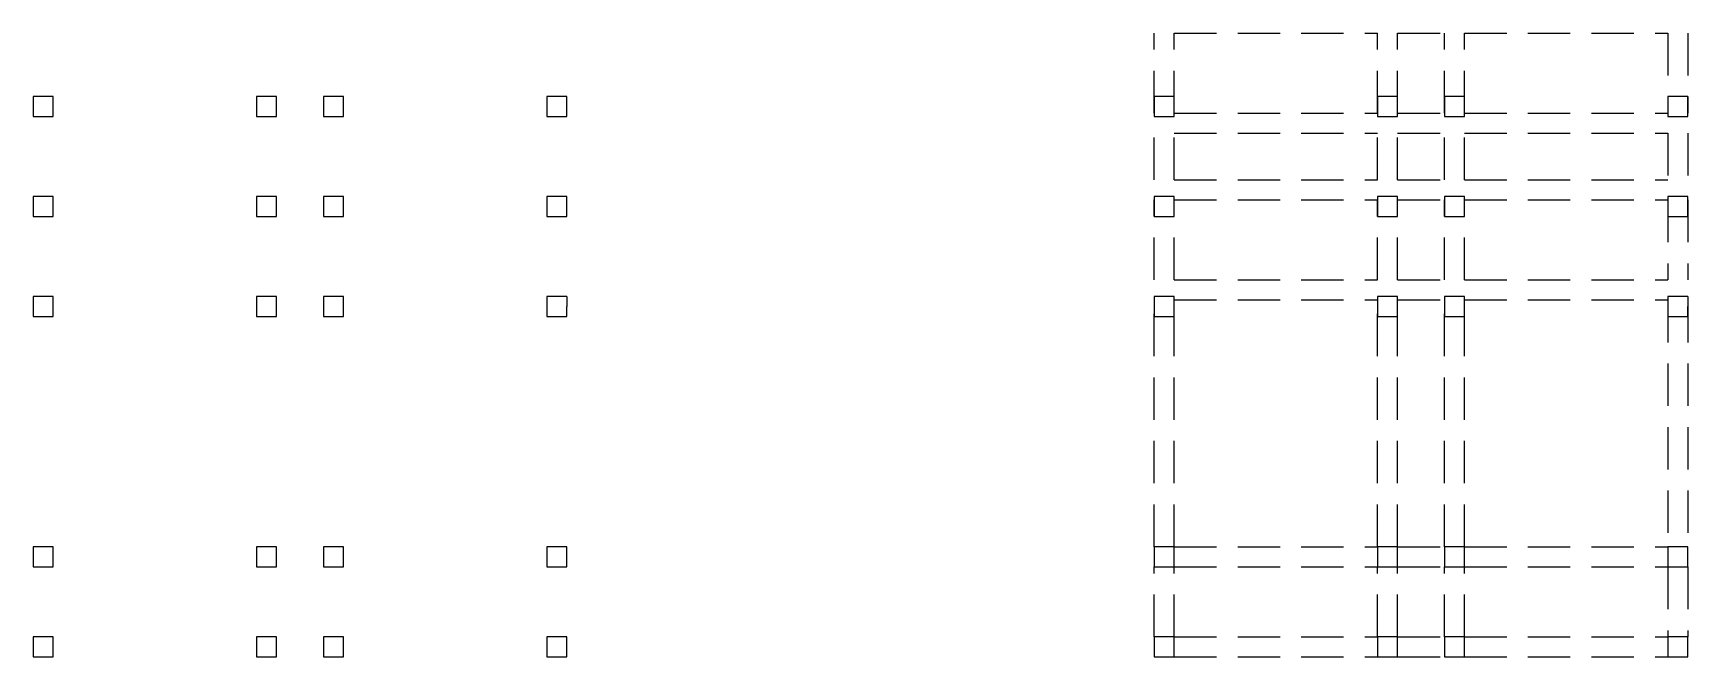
# Model space of a CAD drawing. Header units: millimetres. Extents: x -602 to 362, y 19021 to 19826.
# Drawn here: x -602.3 to -354.3, y 19659.9 to 19753.4 of the extents above; entities that cross this region are included whole.
import ezdxf

# ---------------------------------------------------------------- set-up
doc = ezdxf.new("R2010")
doc.units = ezdxf.units.MM
doc.linetypes.add('HIDDEN', pattern=[9.525, 6.35, -3.175])
doc.layers.add('SectionCutEdges', color=1, linetype='Continuous')

msp = doc.modelspace()

# ---------------------------------------------------------------- linework, layer by layer
at = {"linetype": 'HIDDEN'}
for p, q in [((-434.31, 19741.35), (-434.31, 19753.35)), ((-431.31, 19741.35), (-431.31, 19753.35)), ((-431.31, 19753.35), (-400.81, 19753.35)), ((-400.81, 19741.35), (-400.81, 19753.35)), ((-397.81, 19753.35), (-390.81, 19753.35)), ((-397.81, 19741.35), (-397.81, 19753.35)), ((-390.81, 19741.35), (-390.81, 19753.35)), ((-387.81, 19741.35), (-387.81, 19753.35)), ((-387.81, 19753.35), (-357.31, 19753.35)), ((-357.31, 19753.35), (-357.31, 19741.35)), ((-354.31, 19753.35), (-354.31, 19741.35)), ((-431.31, 19741.35), (-400.81, 19741.35)), ((-397.81, 19741.35), (-390.81, 19741.35)), ((-387.81, 19741.35), (-357.31, 19741.35)), ((-434.31, 19731.35), (-434.31, 19738.35)), ((-431.31, 19731.35), (-431.31, 19738.35)), ((-431.31, 19738.35), (-400.81, 19738.35)), ((-400.81, 19731.35), (-400.81, 19738.35)), ((-397.81, 19738.35), (-390.81, 19738.35)), ((-397.81, 19731.35), (-397.81, 19738.35)), ((-390.81, 19731.35), (-390.81, 19738.35)), ((-387.81, 19731.35), (-387.81, 19738.35)), ((-387.81, 19738.35), (-357.31, 19738.35)), ((-357.31, 19738.35), (-357.31, 19731.35)), ((-354.31, 19738.35), (-354.31, 19731.35)), ((-431.31, 19731.35), (-400.81, 19731.35)), ((-397.81, 19731.35), (-390.81, 19731.35)), ((-387.81, 19731.35), (-357.31, 19731.35)), ((-434.31, 19716.35), (-434.31, 19728.35)), ((-431.31, 19716.35), (-431.31, 19728.35)), ((-431.31, 19728.35), (-400.81, 19728.35)), ((-400.81, 19716.35), (-400.81, 19728.35)), ((-397.81, 19728.35), (-390.81, 19728.35)), ((-397.81, 19716.35), (-397.81, 19728.35)), ((-390.81, 19716.35), (-390.81, 19728.35)), ((-387.81, 19716.35), (-387.81, 19728.35)), ((-387.81, 19728.35), (-357.31, 19728.35)), ((-357.31, 19728.35), (-357.31, 19716.35)), ((-354.31, 19728.35), (-354.31, 19716.35)), ((-431.31, 19716.35), (-400.81, 19716.35)), ((-397.81, 19716.35), (-390.81, 19716.35)), ((-387.81, 19716.35), (-357.31, 19716.35)), ((-434.31, 19676.35), (-434.31, 19713.35)), ((-431.31, 19676.35), (-431.31, 19713.35)), ((-431.31, 19713.35), (-400.81, 19713.35)), ((-400.81, 19676.35), (-400.81, 19713.35)), ((-397.81, 19713.35), (-390.81, 19713.35)), ((-397.81, 19676.35), (-397.81, 19713.35)), ((-390.81, 19676.35), (-390.81, 19713.35)), ((-387.81, 19713.35), (-357.31, 19713.35)), ((-387.81, 19676.35), (-387.81, 19713.35)), ((-357.31, 19713.35), (-357.31, 19676.35)), ((-354.31, 19713.35), (-354.31, 19676.35)), ((-431.31, 19676.35), (-400.81, 19676.35)), ((-397.81, 19676.35), (-390.81, 19676.35)), ((-387.81, 19676.35), (-357.31, 19676.35)), ((-434.31, 19662.85), (-434.31, 19673.35)), ((-431.31, 19662.85), (-431.31, 19673.35)), ((-431.31, 19673.35), (-400.81, 19673.35)), ((-400.81, 19662.85), (-400.81, 19673.35)), ((-397.81, 19662.85), (-397.81, 19673.35)), ((-397.81, 19673.35), (-390.81, 19673.35)), ((-390.81, 19662.85), (-390.81, 19673.35)), ((-387.81, 19662.85), (-387.81, 19673.35)), ((-387.81, 19673.35), (-357.31, 19673.35)), ((-357.31, 19673.35), (-357.31, 19662.85)), ((-354.31, 19673.35), (-354.31, 19662.85)), ((-431.31, 19662.85), (-400.81, 19662.85)), ((-397.81, 19662.85), (-390.81, 19662.85)), ((-387.81, 19662.85), (-357.31, 19662.85)), ((-431.31, 19659.85), (-400.81, 19659.85)), ((-397.81, 19659.85), (-390.81, 19659.85)), ((-387.81, 19659.85), (-357.31, 19659.85))]:
    msp.add_line(p, q, dxfattribs=at)
at = {"layer": 'SectionCutEdges'}
for p, q in [((-602.32, 19743.85), (-602.32, 19740.85)), ((-599.32, 19743.85), (-602.32, 19743.85)), ((-599.32, 19740.85), (-599.32, 19743.85)), ((-565.82, 19743.85), (-568.82, 19743.85)), ((-568.82, 19743.85), (-568.82, 19740.85)), ((-565.82, 19740.85), (-565.82, 19743.85)), ((-555.82, 19743.85), (-558.82, 19743.85)), ((-558.82, 19743.85), (-558.82, 19740.85)), ((-555.82, 19740.85), (-555.82, 19743.85)), ((-522.32, 19743.85), (-525.32, 19743.85)), ((-525.32, 19743.85), (-525.32, 19740.85)), ((-522.32, 19740.85), (-522.32, 19743.85)), ((-434.31, 19743.85), (-434.31, 19740.85)), ((-431.31, 19743.85), (-434.31, 19743.85)), ((-431.31, 19740.85), (-431.31, 19743.85)), ((-397.81, 19743.85), (-400.81, 19743.85)), ((-400.81, 19743.85), (-400.81, 19740.85)), ((-397.81, 19740.85), (-397.81, 19743.85)), ((-387.81, 19743.85), (-390.81, 19743.85)), ((-390.81, 19743.85), (-390.81, 19740.85)), ((-387.81, 19740.85), (-387.81, 19743.85)), ((-354.31, 19743.85), (-357.31, 19743.85)), ((-357.31, 19743.85), (-357.31, 19740.85)), ((-354.31, 19740.85), (-354.31, 19743.85)), ((-602.32, 19740.85), (-599.32, 19740.85)), ((-568.82, 19740.85), (-565.82, 19740.85)), ((-558.82, 19740.85), (-555.82, 19740.85)), ((-525.32, 19740.85), (-522.32, 19740.85)), ((-434.31, 19740.85), (-431.31, 19740.85)), ((-400.81, 19740.85), (-397.81, 19740.85)), ((-390.81, 19740.85), (-387.81, 19740.85)), ((-357.31, 19740.85), (-354.31, 19740.85)), ((-602.32, 19728.85), (-602.32, 19725.85)), ((-599.32, 19728.85), (-602.32, 19728.85)), ((-599.32, 19725.85), (-599.32, 19728.85)), ((-565.82, 19728.85), (-568.82, 19728.85)), ((-568.82, 19728.85), (-568.82, 19725.85)), ((-565.82, 19725.85), (-565.82, 19728.85)), ((-555.82, 19728.85), (-558.82, 19728.85)), ((-558.82, 19728.85), (-558.82, 19725.85)), ((-555.82, 19725.85), (-555.82, 19728.85)), ((-522.32, 19728.85), (-525.32, 19728.85)), ((-525.32, 19728.85), (-525.32, 19725.85)), ((-522.32, 19725.85), (-522.32, 19728.85)), ((-434.31, 19728.85), (-434.31, 19725.85)), ((-431.31, 19728.85), (-434.31, 19728.85)), ((-431.31, 19725.85), (-431.31, 19728.85)), ((-397.81, 19728.85), (-400.81, 19728.85)), ((-400.81, 19728.85), (-400.81, 19725.85)), ((-397.81, 19725.85), (-397.81, 19728.85)), ((-387.81, 19728.85), (-390.81, 19728.85)), ((-390.81, 19728.85), (-390.81, 19725.85)), ((-387.81, 19725.85), (-387.81, 19728.85)), ((-354.31, 19728.85), (-357.31, 19728.85)), ((-357.31, 19728.85), (-357.31, 19725.85)), ((-354.31, 19725.85), (-354.31, 19728.85)), ((-602.32, 19725.85), (-599.32, 19725.85)), ((-568.82, 19725.85), (-565.82, 19725.85)), ((-558.82, 19725.85), (-555.82, 19725.85)), ((-525.32, 19725.85), (-522.32, 19725.85)), ((-434.31, 19725.85), (-431.31, 19725.85)), ((-400.81, 19725.85), (-397.81, 19725.85)), ((-390.81, 19725.85), (-387.81, 19725.85)), ((-357.31, 19725.85), (-354.31, 19725.85)), ((-602.32, 19713.85), (-602.32, 19710.85)), ((-599.32, 19713.85), (-602.32, 19713.85)), ((-599.32, 19710.85), (-599.32, 19713.85)), ((-565.82, 19713.85), (-568.82, 19713.85)), ((-568.82, 19713.85), (-568.82, 19710.85)), ((-565.82, 19710.85), (-565.82, 19713.85)), ((-555.82, 19713.85), (-558.82, 19713.85)), ((-558.82, 19713.85), (-558.82, 19710.85)), ((-555.82, 19710.85), (-555.82, 19713.85)), ((-522.32, 19713.85), (-525.32, 19713.85)), ((-525.32, 19713.85), (-525.32, 19710.85)), ((-522.32, 19713.85), (-522.32, 19712.35)), ((-522.32, 19710.85), (-522.32, 19712.35)), ((-434.31, 19713.85), (-434.31, 19710.85)), ((-431.31, 19713.85), (-434.31, 19713.85)), ((-431.31, 19710.85), (-431.31, 19713.85)), ((-397.81, 19713.85), (-400.81, 19713.85)), ((-400.81, 19713.85), (-400.81, 19710.85)), ((-397.81, 19710.85), (-397.81, 19713.85)), ((-387.81, 19713.85), (-390.81, 19713.85)), ((-390.81, 19713.85), (-390.81, 19710.85)), ((-387.81, 19710.85), (-387.81, 19713.85)), ((-354.31, 19713.85), (-357.31, 19713.85)), ((-357.31, 19713.85), (-357.31, 19710.85)), ((-354.31, 19713.85), (-354.31, 19712.35)), ((-354.31, 19710.85), (-354.31, 19712.35)), ((-602.32, 19710.85), (-599.32, 19710.85)), ((-568.82, 19710.85), (-565.82, 19710.85)), ((-558.82, 19710.85), (-555.82, 19710.85)), ((-525.32, 19710.85), (-522.32, 19710.85)), ((-434.31, 19710.85), (-431.31, 19710.85)), ((-400.81, 19710.85), (-397.81, 19710.85)), ((-390.81, 19710.85), (-387.81, 19710.85)), ((-357.31, 19710.85), (-354.31, 19710.85)), ((-602.32, 19676.35), (-602.32, 19673.35)), ((-599.32, 19676.35), (-602.32, 19676.35)), ((-599.32, 19673.35), (-599.32, 19676.35)), ((-565.82, 19676.35), (-568.82, 19676.35)), ((-568.82, 19676.35), (-568.82, 19673.35)), ((-565.82, 19673.35), (-565.82, 19676.35)), ((-555.82, 19676.35), (-558.82, 19676.35)), ((-558.82, 19676.35), (-558.82, 19673.35)), ((-555.82, 19673.35), (-555.82, 19676.35)), ((-522.32, 19676.35), (-525.32, 19676.35)), ((-525.32, 19676.35), (-525.32, 19673.35)), ((-522.32, 19673.35), (-522.32, 19676.35)), ((-434.31, 19676.35), (-434.31, 19673.35)), ((-431.31, 19676.35), (-434.31, 19676.35)), ((-431.31, 19673.35), (-431.31, 19676.35)), ((-397.81, 19676.35), (-400.81, 19676.35)), ((-400.81, 19676.35), (-400.81, 19673.35)), ((-397.81, 19673.35), (-397.81, 19676.35)), ((-387.81, 19676.35), (-390.81, 19676.35)), ((-390.81, 19676.35), (-390.81, 19673.35)), ((-387.81, 19673.35), (-387.81, 19676.35)), ((-354.31, 19676.35), (-357.31, 19676.35)), ((-357.31, 19676.35), (-357.31, 19673.35)), ((-354.31, 19673.35), (-354.31, 19676.35)), ((-602.32, 19673.35), (-599.32, 19673.35)), ((-568.82, 19673.35), (-565.82, 19673.35)), ((-558.82, 19673.35), (-555.82, 19673.35)), ((-525.32, 19673.35), (-522.32, 19673.35)), ((-434.31, 19673.35), (-431.31, 19673.35)), ((-400.81, 19673.35), (-397.81, 19673.35)), ((-390.81, 19673.35), (-387.81, 19673.35)), ((-357.31, 19673.35), (-354.31, 19673.35)), ((-602.32, 19662.85), (-602.32, 19659.85)), ((-599.32, 19662.85), (-602.32, 19662.85)), ((-599.32, 19659.85), (-599.32, 19662.85)), ((-565.82, 19662.85), (-568.82, 19662.85)), ((-568.82, 19662.85), (-568.82, 19659.85)), ((-565.82, 19659.85), (-565.82, 19662.85)), ((-555.82, 19662.85), (-558.82, 19662.85)), ((-558.82, 19662.85), (-558.82, 19659.85)), ((-555.82, 19659.85), (-555.82, 19662.85)), ((-522.32, 19662.85), (-525.32, 19662.85)), ((-525.32, 19662.85), (-525.32, 19659.85)), ((-522.32, 19659.85), (-522.32, 19662.85)), ((-434.31, 19662.85), (-434.31, 19659.85)), ((-431.31, 19662.85), (-434.31, 19662.85)), ((-431.31, 19659.85), (-431.31, 19662.85)), ((-397.81, 19662.85), (-400.81, 19662.85)), ((-400.81, 19662.85), (-400.81, 19659.85)), ((-397.81, 19659.85), (-397.81, 19662.85)), ((-387.81, 19662.85), (-390.81, 19662.85)), ((-390.81, 19662.85), (-390.81, 19659.85)), ((-387.81, 19659.85), (-387.81, 19662.85)), ((-354.31, 19662.85), (-357.31, 19662.85)), ((-357.31, 19662.85), (-357.31, 19659.85)), ((-354.31, 19659.85), (-354.31, 19662.85)), ((-602.32, 19659.85), (-599.32, 19659.85)), ((-568.82, 19659.85), (-565.82, 19659.85)), ((-558.82, 19659.85), (-555.82, 19659.85)), ((-525.32, 19659.85), (-522.32, 19659.85)), ((-434.31, 19659.85), (-431.31, 19659.85)), ((-400.81, 19659.85), (-397.81, 19659.85)), ((-390.81, 19659.85), (-387.81, 19659.85)), ((-357.31, 19659.85), (-354.31, 19659.85))]:
    msp.add_line(p, q, dxfattribs=at)

doc.saveas('drawing.dxf')
